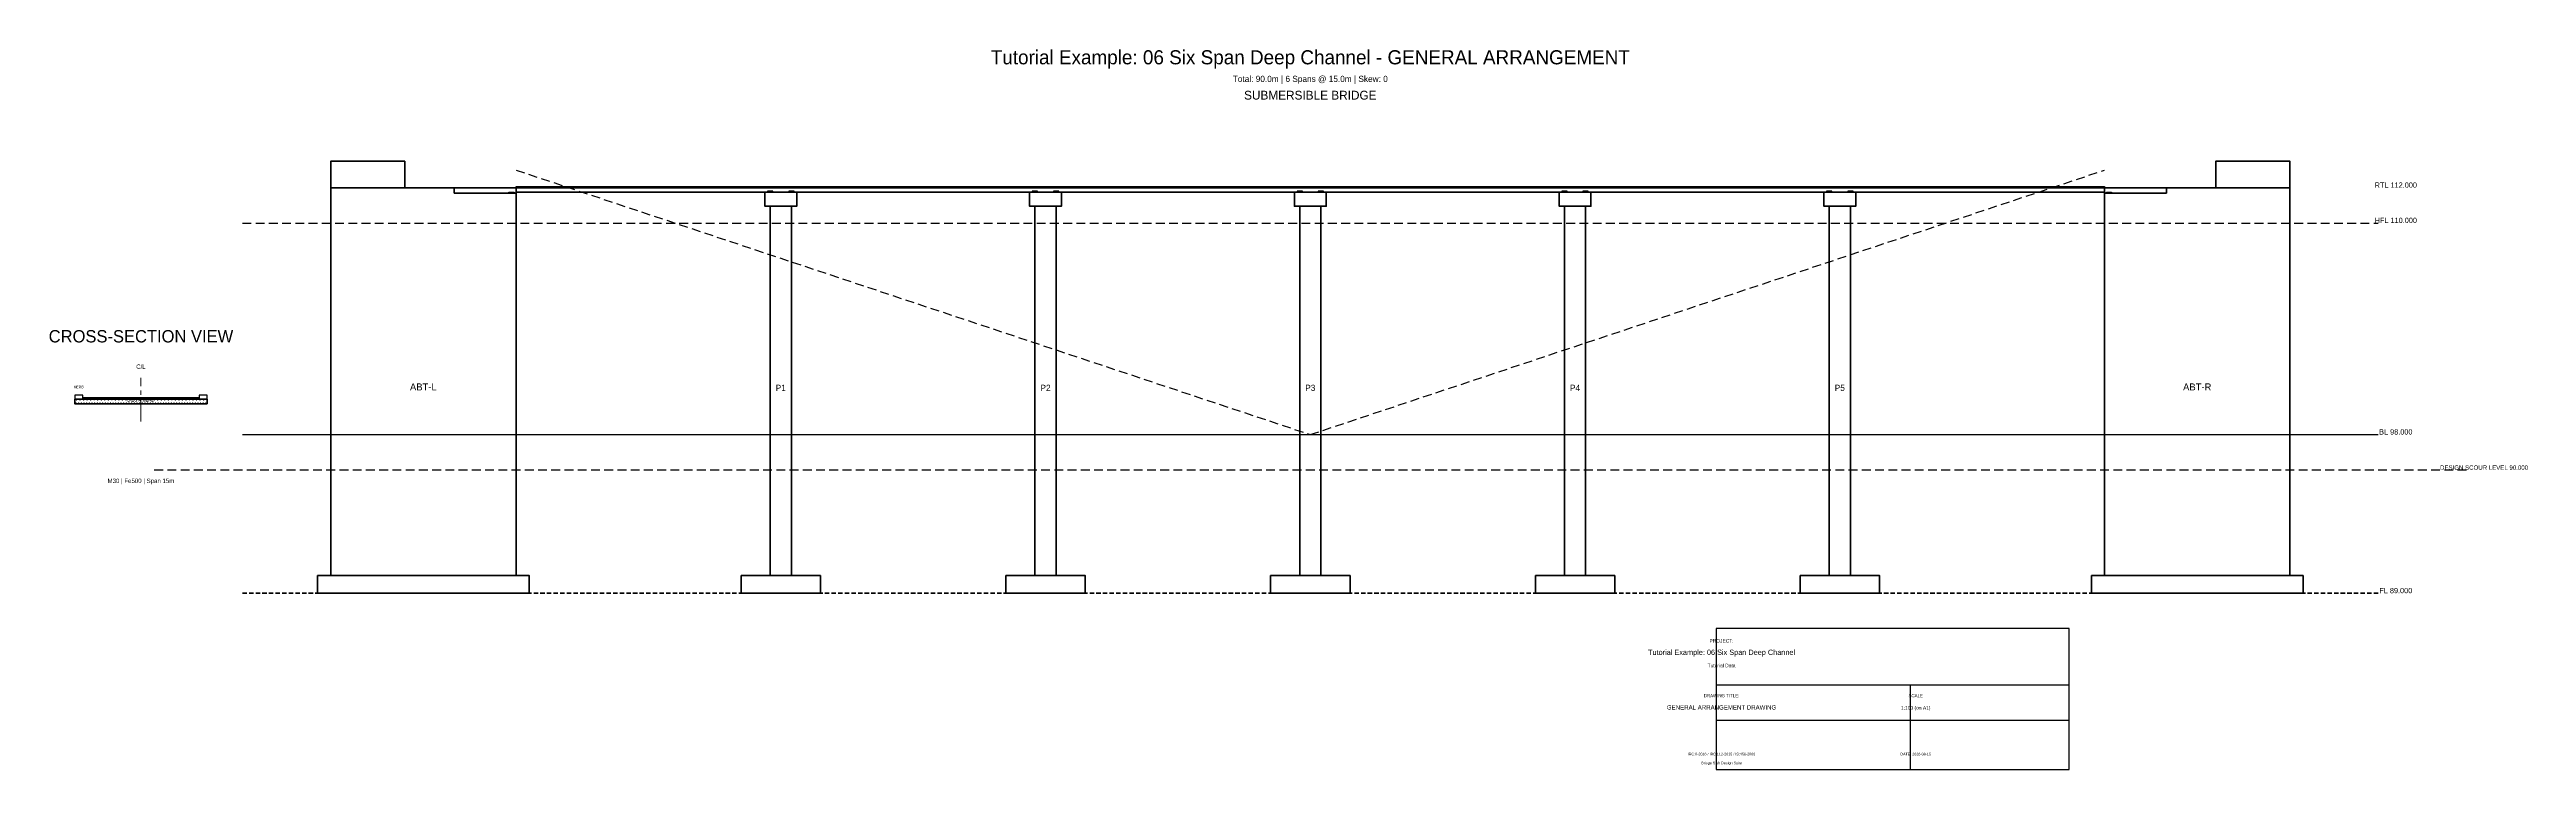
# Model space of a CAD drawing. Header units: metres. Extents: x -26 to 114, y -14 to 140.
# Drawn here: x -26.4 to 113.9, y 99 to 139.8 of the extents above.
import ezdxf
from ezdxf.enums import TextEntityAlignment as Align

# ---------------------------------------------------------------- set-up
doc = ezdxf.new("R2010")
doc.units = ezdxf.units.M
for name, pattern in [('CENTER', [2, 1.25, -0.25, 0.25, -0.25]), ('DASHED', [0.75, 0.5, -0.25]), ('HIDDEN', [0.375, 0.25, -0.125])]:
    doc.linetypes.add(name, pattern=pattern)
for name, color, linetype, lineweight in [('A-GRID', 8, 'CENTER', 15), ('A-TEXT', 7, 'CONTINUOUS', 18), ('A-TITLE', 7, 'CONTINUOUS', 25), ('G-BED', 32, 'CONTINUOUS', 25), ('G-HFL', 150, 'DASHED', 25), ('G-NGL', 30, 'DASHED', 25), ('H-CONC', 253, 'CONTINUOUS', 15), ('S-ABUT', 5, 'CONTINUOUS', 50), ('S-BEARING', 6, 'CONTINUOUS', 30), ('S-DECK', 4, 'CONTINUOUS', 50), ('S-FNDTN', 2, 'HIDDEN', 35), ('S-KERB', 8, 'CONTINUOUS', 25), ('S-PIER', 3, 'CONTINUOUS', 50), ('S-PIERCAP', 3, 'CONTINUOUS', 40), ('X-REBAR', 1, 'CONTINUOUS', 18)]:
    doc.layers.add(name, color=color, linetype=linetype, lineweight=lineweight)

msp = doc.modelspace()

# ---------------------------------------------------------------- hatches: boundary and pattern name
at = {"layer": 'H-CONC'}
h = msp.add_hatch(dxfattribs=at)
h.set_pattern_fill('ANSI31', color=256, scale=0.05, style=0)
h.set_pattern_definition([])
h.paths.add_polyline_path([(0, 132), (90, 132), (90, 131.75), (0, 131.75)])
h = msp.add_hatch(dxfattribs=at)
h.set_pattern_fill('ANSI31', color=256, scale=0.04, style=0)
h.set_pattern_definition([])
h.paths.add_polyline_path([(14.4, 130.95), (15.6, 130.95), (15.6, 110), (14.4, 110)])
h = msp.add_hatch(dxfattribs=at)
h.set_pattern_fill('ANSI31', color=256, scale=0.04, style=0)
h.set_pattern_definition([])
h.paths.add_polyline_path([(29.4, 130.95), (30.6, 130.95), (30.6, 110), (29.4, 110)])
h = msp.add_hatch(dxfattribs=at)
h.set_pattern_fill('ANSI31', color=256, scale=0.04, style=0)
h.set_pattern_definition([])
h.paths.add_polyline_path([(44.4, 130.95), (45.6, 130.95), (45.6, 110), (44.4, 110)])
h = msp.add_hatch(dxfattribs=at)
h.set_pattern_fill('ANSI31', color=256, scale=0.04, style=0)
h.set_pattern_definition([])
h.paths.add_polyline_path([(59.4, 130.95), (60.6, 130.95), (60.6, 110), (59.4, 110)])
h = msp.add_hatch(dxfattribs=at)
h.set_pattern_fill('ANSI31', color=256, scale=0.04, style=0)
h.set_pattern_definition([])
h.paths.add_polyline_path([(74.4, 130.95), (75.6, 130.95), (75.6, 110), (74.4, 110)])
h = msp.add_hatch(dxfattribs=at)
h.set_pattern_fill('ANSI31', color=256, scale=0.03, style=0)
h.set_pattern_definition([])
h.paths.add_polyline_path([(-25, 120), (-17.5, 120), (-17.5, 119.75), (-25, 119.75)])
h = msp.add_hatch(dxfattribs=at)
h.set_pattern_fill('ANSI32', color=256, scale=0.08, style=0)
h.set_pattern_definition([])
h.paths.add_polyline_path([(-11.25, 110), (0.75, 110), (0.75, 109), (-11.25, 109)])
h = msp.add_hatch(dxfattribs=at)
h.set_pattern_fill('ANSI32', color=256, scale=0.08, style=0)
h.set_pattern_definition([])
h.paths.add_polyline_path([(89.25, 110), (101.25, 110), (101.25, 109), (89.25, 109)])

# ---------------------------------------------------------------- linework, layer by layer
at = {"layer": 'A-GRID', "linetype": 'CENTER'}
msp.add_line((-21.25, 118.75), (-21.25, 121.225), dxfattribs=at)
at = {"layer": 'A-TITLE', "linetype": 'CONTINUOUS'}
for p, q in [((68, 103.8), (88, 103.8)), ((79, 99), (79, 103.8)), ((68, 101.8), (88, 101.8))]:
    msp.add_line(p, q, dxfattribs=at)
msp.add_lwpolyline([(68, 99), (88, 99), (88, 107), (68, 107)], close=True, dxfattribs=at)
at = {"layer": 'G-BED', "linetype": 'CONTINUOUS'}
msp.add_line((-15.5, 118), (105.5, 118), dxfattribs=at)
at = {"layer": 'G-BED', "linetype": 'DASHED'}
msp.add_line((-20.5, 116), (110.5, 116), dxfattribs=at)
at = {"layer": 'G-HFL', "linetype": 'DASHED'}
msp.add_line((-15.5, 130), (105.5, 130), dxfattribs=at)
at = {"layer": 'G-NGL', "linetype": 'DASHED'}
msp.add_lwpolyline([(0, 133), (45, 118), (90, 133)], dxfattribs=at)
at = {"layer": 'S-ABUT', "linetype": 'CONTINUOUS'}
for points in [[(-10.5, 132), (-6.3, 132), (-6.3, 133.5), (-10.5, 133.5)], [(96.3, 132), (100.5, 132), (100.5, 133.5), (96.3, 133.5)], [(-10.5, 132), (0, 132), (0, 110), (-10.5, 110)], [(90, 132), (100.5, 132), (100.5, 110), (90, 110)]]:
    msp.add_lwpolyline(points, close=True, dxfattribs=at)
at = {"layer": 'S-BEARING', "linetype": 'CONTINUOUS'}
for points in [[(-0.4, 131.75), (-0.1, 131.75), (-0.1, 131.7), (-0.4, 131.7)], [(14.25, 131.75), (14.55, 131.75), (14.55, 131.8), (14.25, 131.8)], [(15.45, 131.75), (15.75, 131.75), (15.75, 131.8), (15.45, 131.8)], [(29.25, 131.75), (29.55, 131.75), (29.55, 131.8), (29.25, 131.8)], [(30.45, 131.75), (30.75, 131.75), (30.75, 131.8), (30.45, 131.8)], [(44.25, 131.75), (44.55, 131.75), (44.55, 131.8), (44.25, 131.8)], [(45.45, 131.75), (45.75, 131.75), (45.75, 131.8), (45.45, 131.8)], [(59.25, 131.75), (59.55, 131.75), (59.55, 131.8), (59.25, 131.8)], [(60.45, 131.75), (60.75, 131.75), (60.75, 131.8), (60.45, 131.8)], [(74.25, 131.75), (74.55, 131.75), (74.55, 131.8), (74.25, 131.8)], [(75.45, 131.75), (75.75, 131.75), (75.75, 131.8), (75.45, 131.8)], [(90.1, 131.75), (90.4, 131.75), (90.4, 131.7), (90.1, 131.7)]]:
    msp.add_lwpolyline(points, close=True, dxfattribs=at)
at = {"layer": 'S-DECK', "linetype": 'CONTINUOUS'}
msp.add_line((0, 132), (90, 132), dxfattribs=at)
for points in [[(-3.5, 132), (0, 132), (0, 131.7), (-3.5, 131.7)], [(0, 132), (90, 132), (90, 131.75), (0, 131.75)], [(90, 132), (93.5, 132), (93.5, 131.7), (90, 131.7)], [(-25, 120), (-17.5, 120), (-17.5, 119.75), (-25, 119.75)]]:
    msp.add_lwpolyline(points, close=True, dxfattribs=at)
at = {"layer": 'S-FNDTN', "linetype": 'HIDDEN'}
msp.add_line((-15.5, 109), (105.5, 109), dxfattribs=at)
at = {"layer": 'S-FNDTN', "linetype": 'CONTINUOUS'}
for points in [[(-11.25, 110), (0.75, 110), (0.75, 109), (-11.25, 109)], [(12.75, 110), (17.25, 110), (17.25, 109), (12.75, 109)], [(27.75, 110), (32.25, 110), (32.25, 109), (27.75, 109)], [(42.75, 110), (47.25, 110), (47.25, 109), (42.75, 109)], [(57.75, 110), (62.25, 110), (62.25, 109), (57.75, 109)], [(72.75, 110), (77.25, 110), (77.25, 109), (72.75, 109)], [(89.25, 110), (101.25, 110), (101.25, 109), (89.25, 109)]]:
    msp.add_lwpolyline(points, close=True, dxfattribs=at)
at = {"layer": 'S-KERB', "linetype": 'CONTINUOUS'}
for points in [[(0, 132.075), (90, 132.075), (90, 132), (0, 132)], [(-25, 120), (-24.55, 120), (-24.55, 120.225), (-25, 120.225)], [(-24.55, 120), (-17.95, 120), (-17.95, 120.075), (-24.55, 120.075)], [(-17.95, 120), (-17.5, 120), (-17.5, 120.225), (-17.95, 120.225)]]:
    msp.add_lwpolyline(points, close=True, dxfattribs=at)
at = {"layer": 'S-PIER', "linetype": 'CONTINUOUS'}
for points in [[(14.4, 130.95), (15.6, 130.95), (15.6, 110), (14.4, 110)], [(29.4, 130.95), (30.6, 130.95), (30.6, 110), (29.4, 110)], [(44.4, 130.95), (45.6, 130.95), (45.6, 110), (44.4, 110)], [(59.4, 130.95), (60.6, 130.95), (60.6, 110), (59.4, 110)], [(74.4, 130.95), (75.6, 130.95), (75.6, 110), (74.4, 110)]]:
    msp.add_lwpolyline(points, close=True, dxfattribs=at)
at = {"layer": 'S-PIERCAP', "linetype": 'CONTINUOUS'}
for points in [[(14.1, 131.75), (15.9, 131.75), (15.9, 130.95), (14.1, 130.95)], [(29.1, 131.75), (30.9, 131.75), (30.9, 130.95), (29.1, 130.95)], [(44.1, 131.75), (45.9, 131.75), (45.9, 130.95), (44.1, 130.95)], [(59.1, 131.75), (60.9, 131.75), (60.9, 130.95), (59.1, 130.95)], [(74.1, 131.75), (75.9, 131.75), (75.9, 130.95), (74.1, 130.95)]]:
    msp.add_lwpolyline(points, close=True, dxfattribs=at)
at = {"layer": 'X-REBAR'}
for centre, radius in [((-24.925, 119.79), 0.01), ((-24.9, 119.96), 0.008), ((-24.775, 119.79), 0.01), ((-24.7, 119.96), 0.008), ((-24.625, 119.79), 0.01), ((-24.5, 119.96), 0.008), ((-24.475, 119.79), 0.01), ((-24.325, 119.79), 0.01), ((-24.3, 119.96), 0.008), ((-24.175, 119.79), 0.01), ((-24.1, 119.96), 0.008), ((-24.025, 119.79), 0.01), ((-23.9, 119.96), 0.008), ((-23.875, 119.79), 0.01), ((-23.725, 119.79), 0.01), ((-23.7, 119.96), 0.008), ((-23.575, 119.79), 0.01), ((-23.5, 119.96), 0.008), ((-23.425, 119.79), 0.01), ((-23.3, 119.96), 0.008), ((-23.275, 119.79), 0.01), ((-23.125, 119.79), 0.01), ((-23.1, 119.96), 0.008), ((-22.975, 119.79), 0.01), ((-22.9, 119.96), 0.008), ((-22.825, 119.79), 0.01), ((-22.7, 119.96), 0.008), ((-22.675, 119.79), 0.01), ((-22.525, 119.79), 0.01), ((-22.5, 119.96), 0.008), ((-22.375, 119.79), 0.01), ((-22.3, 119.96), 0.008), ((-22.225, 119.79), 0.01), ((-22.1, 119.96), 0.008), ((-22.075, 119.79), 0.01), ((-21.925, 119.79), 0.01), ((-21.9, 119.96), 0.008), ((-21.775, 119.79), 0.01), ((-21.7, 119.96), 0.008), ((-21.625, 119.79), 0.01), ((-21.5, 119.96), 0.008), ((-21.475, 119.79), 0.01), ((-21.325, 119.79), 0.01), ((-21.3, 119.96), 0.008), ((-21.175, 119.79), 0.01), ((-21.1, 119.96), 0.008), ((-21.025, 119.79), 0.01), ((-20.9, 119.96), 0.008), ((-20.875, 119.79), 0.01), ((-20.725, 119.79), 0.01), ((-20.7, 119.96), 0.008), ((-20.575, 119.79), 0.01), ((-20.5, 119.96), 0.008), ((-20.425, 119.79), 0.01), ((-20.3, 119.96), 0.008), ((-20.275, 119.79), 0.01), ((-20.125, 119.79), 0.01), ((-20.1, 119.96), 0.008), ((-19.975, 119.79), 0.01), ((-19.9, 119.96), 0.008), ((-19.825, 119.79), 0.01), ((-19.7, 119.96), 0.008), ((-19.675, 119.79), 0.01), ((-19.525, 119.79), 0.01), ((-19.5, 119.96), 0.008), ((-19.375, 119.79), 0.01), ((-19.3, 119.96), 0.008), ((-19.225, 119.79), 0.01), ((-19.1, 119.96), 0.008), ((-19.075, 119.79), 0.01), ((-18.925, 119.79), 0.01), ((-18.9, 119.96), 0.008), ((-18.775, 119.79), 0.01), ((-18.7, 119.96), 0.008), ((-18.625, 119.79), 0.01), ((-18.5, 119.96), 0.008), ((-18.475, 119.79), 0.01), ((-18.325, 119.79), 0.01), ((-18.3, 119.96), 0.008), ((-18.175, 119.79), 0.01), ((-18.1, 119.96), 0.008), ((-18.025, 119.79), 0.01), ((-17.9, 119.96), 0.008), ((-17.875, 119.79), 0.01), ((-17.725, 119.79), 0.01), ((-17.7, 119.96), 0.008), ((-17.575, 119.79), 0.01)]:
    msp.add_circle(centre, radius, dxfattribs=at)

# ---------------------------------------------------------------- texts
at = {"layer": 'A-GRID'}
msp.add_text('C/L', height=0.25, dxfattribs=at).set_placement((-21.25, 121.725), align=Align.CENTER)
at = {"layer": 'A-TEXT'}
for s, height, p in [('Tutorial Example: 06 Six Span Deep Channel - GENERAL ARRANGEMENT', 0.8, (45, 139)), ('Total: 90.0m | 6 Spans @ 15.0m | Skew: 0', 0.35, (45, 138)), ('SUBMERSIBLE BRIDGE', 0.5, (45, 137)), ('RTL 112.000', 0.3, (106.5, 132)), ('CROSS-SECTION VIEW', 0.7, (-21.25, 123.225)), ('KERB', 0.15, (-24.775, 120.625)), ('ABT-L', 0.4, (-5.25, 120.5)), ('P1', 0.35, (15, 120.475)), ('P2', 0.35, (30, 120.475)), ('P3', 0.35, (45, 120.475)), ('P4', 0.35, (60, 120.475)), ('P5', 0.35, (75, 120.475)), ('ABT-R', 0.4, (95.25, 120.5)), ('DECK SLAB', 0.2, (-21.25, 119.875)), ('M30 | Fe500 | Span 15m', 0.25, (-21.25, 115.25)), ('FL 89.000', 0.3, (106.5, 109))]:
    msp.add_text(s, height=height, dxfattribs=at).set_placement(p, align=Align.CENTER)
at = {"layer": 'A-TITLE'}
for s, height, p in [('Tutorial Example: 06 Six Span Deep Channel', 0.3, (68.3, 105.5)), ('PROJECT:', 0.2, (68.3, 106.2)), ('Tutorial Data', 0.2, (68.3, 104.8)), ('GENERAL ARRANGEMENT DRAWING', 0.25, (68.3, 102.4)), ('DRAWING TITLE:', 0.18, (68.3, 103.1)), ('1:100 (on A1)', 0.2, (79.3, 102.4)), ('SCALE', 0.18, (79.3, 103.1)), ('IRC:6-2016 / IRC:112-2015 / IS:456-2000', 0.15, (68.3, 99.8)), ('DATE: 2026-08-15', 0.15, (79.3, 99.8)), ('Bridge Slab Design Suite', 0.15, (68.3, 99.3))]:
    msp.add_text(s, height=height, dxfattribs=at).set_placement(p, align=Align.CENTER)
at = {"layer": 'G-BED'}
for s, height, p in [('BL 98.000', 0.3, (106.5, 118)), ('DESIGN SCOUR LEVEL 90.000', 0.25, (111.5, 116))]:
    msp.add_text(s, height=height, dxfattribs=at).set_placement(p, align=Align.CENTER)
at = {"layer": 'G-HFL'}
msp.add_text('HFL 110.000', height=0.3, dxfattribs=at).set_placement((106.5, 130), align=Align.CENTER)

doc.saveas('drawing.dxf')
